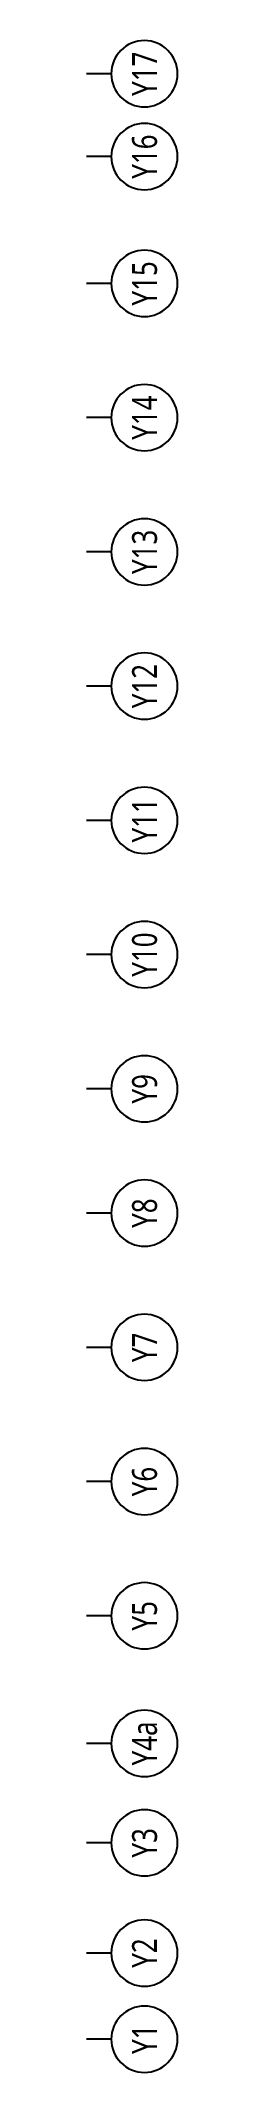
# Model space of a CAD drawing. Header units: millimetres. Extents: x 231380 to 990673, y -319231 to 132826.
# Drawn here: x 985173 to 990673, y -57864 to 64736 of the extents above; entities that cross this region are included whole.
import ezdxf
from ezdxf.enums import TextEntityAlignment as Align

# ---------------------------------------------------------------- set-up
doc = ezdxf.new("R2010")
doc.units = ezdxf.units.MM
doc.header["$LTSCALE"] = 91
doc.layers.add('BUB', color=7, linetype='Continuous')
doc.layers.add('TEXT', color=3, linetype='Continuous', lineweight=9)
doc.styles.add('맑은고딕', font='malgun.ttf')

msp = doc.modelspace()

# ---------------------------------------------------------------- texts
at = {"layer": 'TEXT', "style": '맑은고딕', "width": 0.8}
for s, p in [('Y17', (988678.6, 62735.8)), ('Y16', (988678.6, 57735.8)), ('Y15', (988678.6, 50085.8)), ('Y14', (988678.6, 41985.8)), ('Y13', (988678.6, 33885.8)), ('Y12', (988678.6, 25785.8)), ('Y11', (988678.6, 17685.8)), ('Y10', (988678.6, 9585.8)), ('Y9', (988678.6, 1485.8)), ('Y8', (988678.6, -6014.2)), ('Y7', (988678.6, -14114.2)), ('Y6', (988678.6, -22214.2)), ('Y5', (988678.6, -30314.2)), ('Y4a', (988678.6, -38014.2)), ('Y3', (988678.6, -44014.2)), ('Y2', (988678.6, -50664.2)), ('Y1', (988678.6, -55864.2))]:
    msp.add_text(s, height=1500, rotation=90, dxfattribs=at).set_placement(p, align=Align.MIDDLE_CENTER)

# ---------------------------------------------------------------- blocks, each defined once
blk = doc.blocks.new('BUB')
at = {"layer": 'BUB'}
blk.add_line((0, 1500), (0, 0), dxfattribs=at)
blk.add_circle((0, 3500), 2000, dxfattribs=at)

# ---------------------------------------------------------------- block references
at = {"layer": 'BUB', "xscale": -1, "rotation": 270.0000000000002}
for p in [(985172.6, 62735.8), (985172.6, 57735.8), (985172.6, 50085.8), (985172.6, 41985.8), (985172.6, 33885.8), (985172.6, 25785.8), (985172.6, 17685.8), (985172.6, 9585.8), (985172.6, 1485.8), (985172.6, -6014.2), (985172.6, -14114.2), (985172.6, -22214.2), (985172.6, -30314.2), (985172.6, -38014.2), (985172.6, -44014.2), (985172.6, -50664.2), (985172.6, -55864.2)]:
    msp.add_blockref('BUB', p, dxfattribs=at)

msp.set_redraw_order([(e.dxf.handle, doc.entitydb.next_handle()) for e in msp.query("TEXT MTEXT ATTDEF DIMENSION ARC_DIMENSION")])  # texts and dimensions are drawn at this point

doc.saveas('drawing.dxf')
